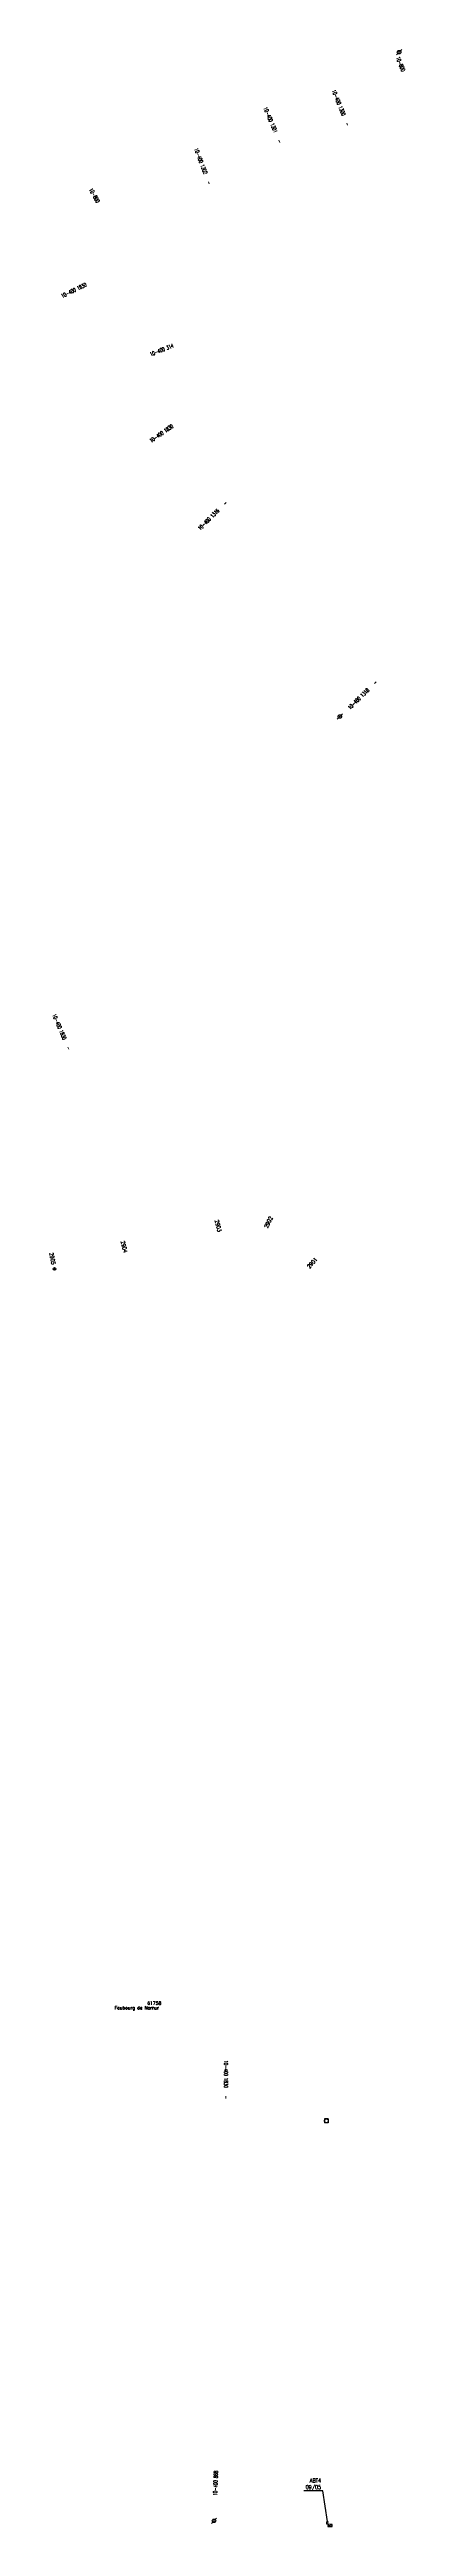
# Model space of a CAD drawing. Header units: millimetres. Extents: x 146992 to 147998, y 142998 to 144013.
# Drawn here: x 147862 to 147998, y 143019 to 143965 of the extents above; entities that cross this region are included whole.
import ezdxf
from ezdxf.enums import TextEntityAlignment as Align

# ---------------------------------------------------------------- set-up
doc = ezdxf.new("R2010")
doc.units = ezdxf.units.MM
doc.layers.get('0').update_dxf_attribs({"linetype": 'CONTINUOUS'})
for name, color, linetype in [('W0420', 7, 'CONTINUOUS'), ('W0430', 7, 'CONTINUOUS'), ('W0469', 7, 'CONTINUOUS'), ('W0473', 7, 'CONTINUOUS'), ('W0984', 7, 'CONTINUOUS')]:
    doc.layers.add(name, color=color, linetype=linetype)
doc.styles.get("Standard").update_dxf_attribs({"font": 'romans.shx', "width": 0.85})
doc.dimstyles.get("Standard").update_dxf_attribs({"dimtxt": 1.5, "dimasz": 1.2, "dimexe": 0.625, "dimexo": 0.625, "dimgap": 0.25, "dimtad": 1, "dimdec": 1, "dimzin": 0, "dimdsep": 46, "dimtxsty": 'Standard', "dimcen": -0.5, "dimadec": 0, "dimazin": 0, "dimtfac": 1, "dimtdec": 1, "dimtmove": 0, "dimatfit": 3, "dimfxl": 0, "dimtolj": 1, "dimtzin": 0, "dimarcsym": 0})

# ---------------------------------------------------------------- blocks, each defined once
blk = doc.blocks.new('T473')
for p, q in [((-0.166667, 0.166667), (0.166667, -0.166667)), ((-0.166667, -0.166667), (0.166667, 0.166667)), ((0.500001, 0.500001), (1.000002, 1.000002)), ((-1.000002, -1.000002), (-0.500001, -0.500001))]:
    blk.add_line(p, q)
blk.add_ellipse((0, 0), major_axis=(0.471405, 0.471405), ratio=1, start_param=5.4977871438, end_param=11.780972451)
blk = doc.blocks.new('T469')
at = {"color": 0, "linetype": 'Continuous', "flags": 128}
for points in [[(-0.35, 0.35), (0.35, -0.35)], [(-0.35, -0.35), (0.35, 0.35)]]:
    blk.add_lwpolyline(points, dxfattribs=at)
at = {"color": 0, "linetype": 'Continuous'}
blk.add_circle((0, 0), 0.5, dxfattribs=at)
blk = doc.blocks.new('T420')
for p, q in [((0.75, 0.75), (-0.75, 0.75)), ((-0.75, 0.75), (-0.75, -0.75)), ((0.75, 0.75), (0.75, -0.75)), ((0.75, -0.75), (-0.75, -0.75))]:
    blk.add_line(p, q)
blk.add_ellipse((0, 0), major_axis=(-0.53, 0.53), ratio=1, start_param=3.926991, end_param=10.210176)
blk = doc.blocks.new('*U11')
at = {"flags": 128}
for points in [[(-1.39, 1.76), (-0.59, 1.76)], [(-1.39, 1.76), (-1.39, 0.96)], [(-1.39, 1.36), (-0.99, 1.36)], [(-1.39, 0.96), (-0.59, 0.96)], [(0.8, 0.8), (-0.8, 0.8)], [(-0.8, 0.8), (-0.8, 0)], [(0.8, 0.8), (-0.8, 0)], [(-0.8, 0), (0.8, 0)], [(0.8, 0), (0.8, 0.8)]]:
    blk.add_lwpolyline(points, dxfattribs=at)

msp = doc.modelspace()

# ---------------------------------------------------------------- block references
at = {"layer": 'W0420', "ltscale": 0.02, "rotation": 359.539307532625}
msp.add_blockref('T420', (147967.97, 143174.2), dxfattribs=at)
at = {"layer": 'W0430', "rotation": 359.0594803503669}
msp.add_blockref('*U11', (147969.4, 143019.29), dxfattribs=at)
at = {"layer": 'W0469', "color": 252, "rotation": 322.1084361686774}
msp.add_blockref('T469', (147864.09, 143499.56), dxfattribs=at)
at = {"layer": 'W0473', "color": 252, "rotation": 180}
msp.add_blockref('T473', (147995.75, 143964.29), dxfattribs=at)
at = {"layer": 'W0473', "color": 252}
for p in [(147973.13, 143710.53), (147925.04, 143021.42)]:
    msp.add_blockref('T473', p, dxfattribs=at)

# ---------------------------------------------------------------- texts
at = {"layer": 'W0430', "color": 252, "linetype": 'Continuous', "insert": (147965.96, 143033.06), "char_height": 1.5, "attachment_point": 9}
msp.add_mtext('ABT4\\P09/05', dxfattribs=at)
at = {"layer": 'W0469', "color": 252, "linetype": 'Continuous', "width": 0.85}
for s, rotation, p in [('2902', 63.7675, (147945.86, 143517.4)), ('2904', 283.9977, (147890.71, 143508.03)), ('2903', 283.70648, (147926.65, 143516.04)), ('2905', 280.99044, (147863.32, 143503.5)), ('2901', 47.03217, (147962.55, 143501.86))]:
    msp.add_text(s, height=1.5, rotation=rotation, dxfattribs=at).set_placement(p, align=Align.MIDDLE)
at = {"layer": 'W0473', "color": 252, "linetype": 'Continuous', "width": 0.6}
for s, rotation, p in [('10-800', 292.08312, (147996.35, 143959.75)), ('10-400 1300    -', 292.08312, (147973.51, 143943.03)), ('10-400 1301    -', 293.06087, (147947.49, 143936.47)), ('10-400 1302    -', 290.90355, (147920.78, 143920.71)), ('10-800', 299.36911, (147879.36, 143909.54)), ('10-400 1830', 26.07511, (147871.49, 143873.33)), ('10-400 314', 21.63479, (147905.06, 143850.56)), ('10-400 1830', 34.87689, (147904.94, 143818.68)), ('10-400 1316    -', 44.97662, (147924.49, 143787.29)), ('10-400 1318    -', 44.63736, (147981.77, 143718.78)), ('10-400 1830    -', 293.38092, (147866.82, 143590.11)), ('10-400 1830    -', 270, (147929.64, 143189.94)), ('10-400 868', 87.96504, (147925.63, 143035.79))]:
    msp.add_text(s, height=1.5, rotation=rotation, dxfattribs=at).set_placement(p, align=Align.MIDDLE)
at = {"layer": 'W0984', "color": 252, "linetype": 'Continuous'}
for s, p in [('Faubourg de Namur', (147895.58, 143217.17)), ('61758', (147902.24, 143219.15))]:
    msp.add_text(s, height=1.25, dxfattribs=at).set_placement(p, align=Align.MIDDLE)

# ---------------------------------------------------------------- leaders
at = {"layer": 'W0430', "color": 252, "linetype": 'Continuous', "annotation_type": 0, "has_hookline": 1, "hookline_direction": 1, "text_width": 5.83}
msp.add_leader([(147968.41, 143021.23), (147966.63, 143032.88), (147965.43, 143032.88)], dimstyle='Standard', dxfattribs=at)

doc.saveas('drawing.dxf')
